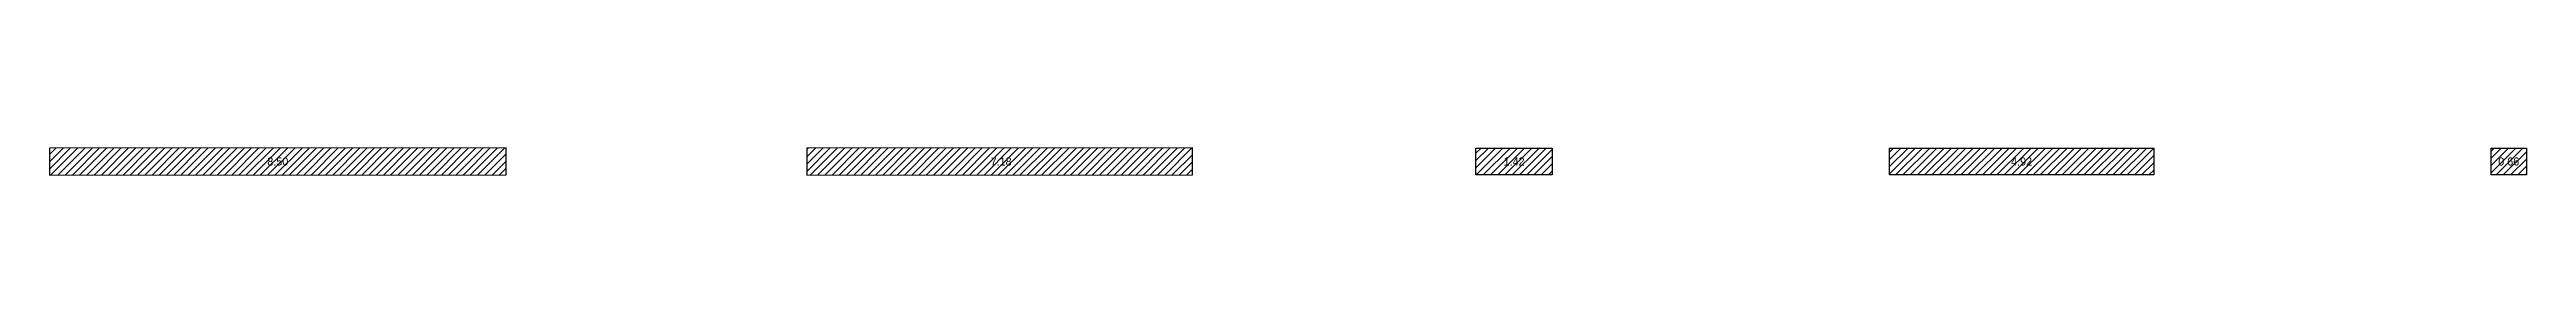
# Model space of a CAD drawing. Header units: metres. Extents: x -50 to 24.8, y 0.6 to 68.3.
# Drawn here: x -40.22 to 5.9, y 39.28 to 39.78 of the extents above; entities that cross this region are included whole.
import ezdxf
from ezdxf.enums import TextEntityAlignment as Align

# ---------------------------------------------------------------- set-up
doc = ezdxf.new("R2010")
doc.units = ezdxf.units.M
for name, color, linetype in [('BLINDING-GROUND-BEAMS', 30, 'Continuous'), ('BLINDING-GROUND-BEAMS-HATCH', 30, 'Continuous'), ('BLINDING-LABEL', 7, 'Continuous')]:
    doc.layers.add(name, color=color, linetype=linetype)

msp = doc.modelspace()

# ---------------------------------------------------------------- texts
at = {"layer": 'BLINDING-LABEL'}
for s, rotation, p in [('8.50', 0.0566, (-35.97, 39.53)), ('7.18', 0.0389, (-22.502, 39.529))]:
    msp.add_text(s, height=0.15, rotation=rotation, dxfattribs=at).set_placement(p, align=Align.MIDDLE_CENTER)
for s, p in [('1.42', (-12.95, 39.53)), ('4.92', (-3.5, 39.53)), ('0.66', (5.57, 39.53))]:
    msp.add_text(s, height=0.15, dxfattribs=at).set_placement(p, align=Align.MIDDLE_CENTER)

# ---------------------------------------------------------------- hatches: boundary and pattern name
at = {"layer": 'BLINDING-GROUND-BEAMS-HATCH'}
h = msp.add_hatch(dxfattribs=at)
h.set_pattern_fill('ANSI31', scale=0.03)
h.paths.add_polyline_path([(-31.72, 39.784), (-40.22, 39.776), (-40.22, 39.276), (-31.72, 39.284)])
h = msp.add_hatch(dxfattribs=at)
h.set_pattern_fill('ANSI31', scale=0.03)
h.paths.add_polyline_path([(-18.94, 39.782), (-26.12, 39.777), (-26.12, 39.277), (-18.94, 39.282)])
h = msp.add_hatch(dxfattribs=at)
h.set_pattern_fill('ANSI31', scale=0.03)
h.paths.add_polyline_path([(-13.66, 39.78), (-12.24, 39.78), (-12.24, 39.28), (-13.66, 39.28)])
h = msp.add_hatch(dxfattribs=at)
h.set_pattern_fill('ANSI31', scale=0.03)
h.paths.add_polyline_path([(-5.96, 39.78), (-1.04, 39.78), (-1.04, 39.28), (-5.96, 39.28)])
h = msp.add_hatch(dxfattribs=at)
h.set_pattern_fill('ANSI31', scale=0.03)
h.paths.add_polyline_path([(5.24, 39.78), (5.9, 39.78), (5.9, 39.28), (5.24, 39.28)])

# ---------------------------------------------------------------- linework, layer by layer
at = {"layer": 'BLINDING-GROUND-BEAMS'}
for points in [[(-31.72, 39.784), (-40.22, 39.776), (-40.22, 39.276), (-31.72, 39.284)], [(-18.94, 39.782), (-26.12, 39.777), (-26.12, 39.277), (-18.94, 39.282)], [(-13.66, 39.78), (-12.24, 39.78), (-12.24, 39.28), (-13.66, 39.28)], [(-5.96, 39.78), (-1.04, 39.78), (-1.04, 39.28), (-5.96, 39.28)], [(5.24, 39.78), (5.9, 39.78), (5.9, 39.28), (5.24, 39.28)]]:
    msp.add_lwpolyline(points, close=True, dxfattribs=at)

msp.set_redraw_order([(e.dxf.handle, doc.entitydb.next_handle()) for e in msp.query("TEXT MTEXT ATTDEF DIMENSION ARC_DIMENSION")])  # texts and dimensions are drawn at this point

doc.saveas('drawing.dxf')
